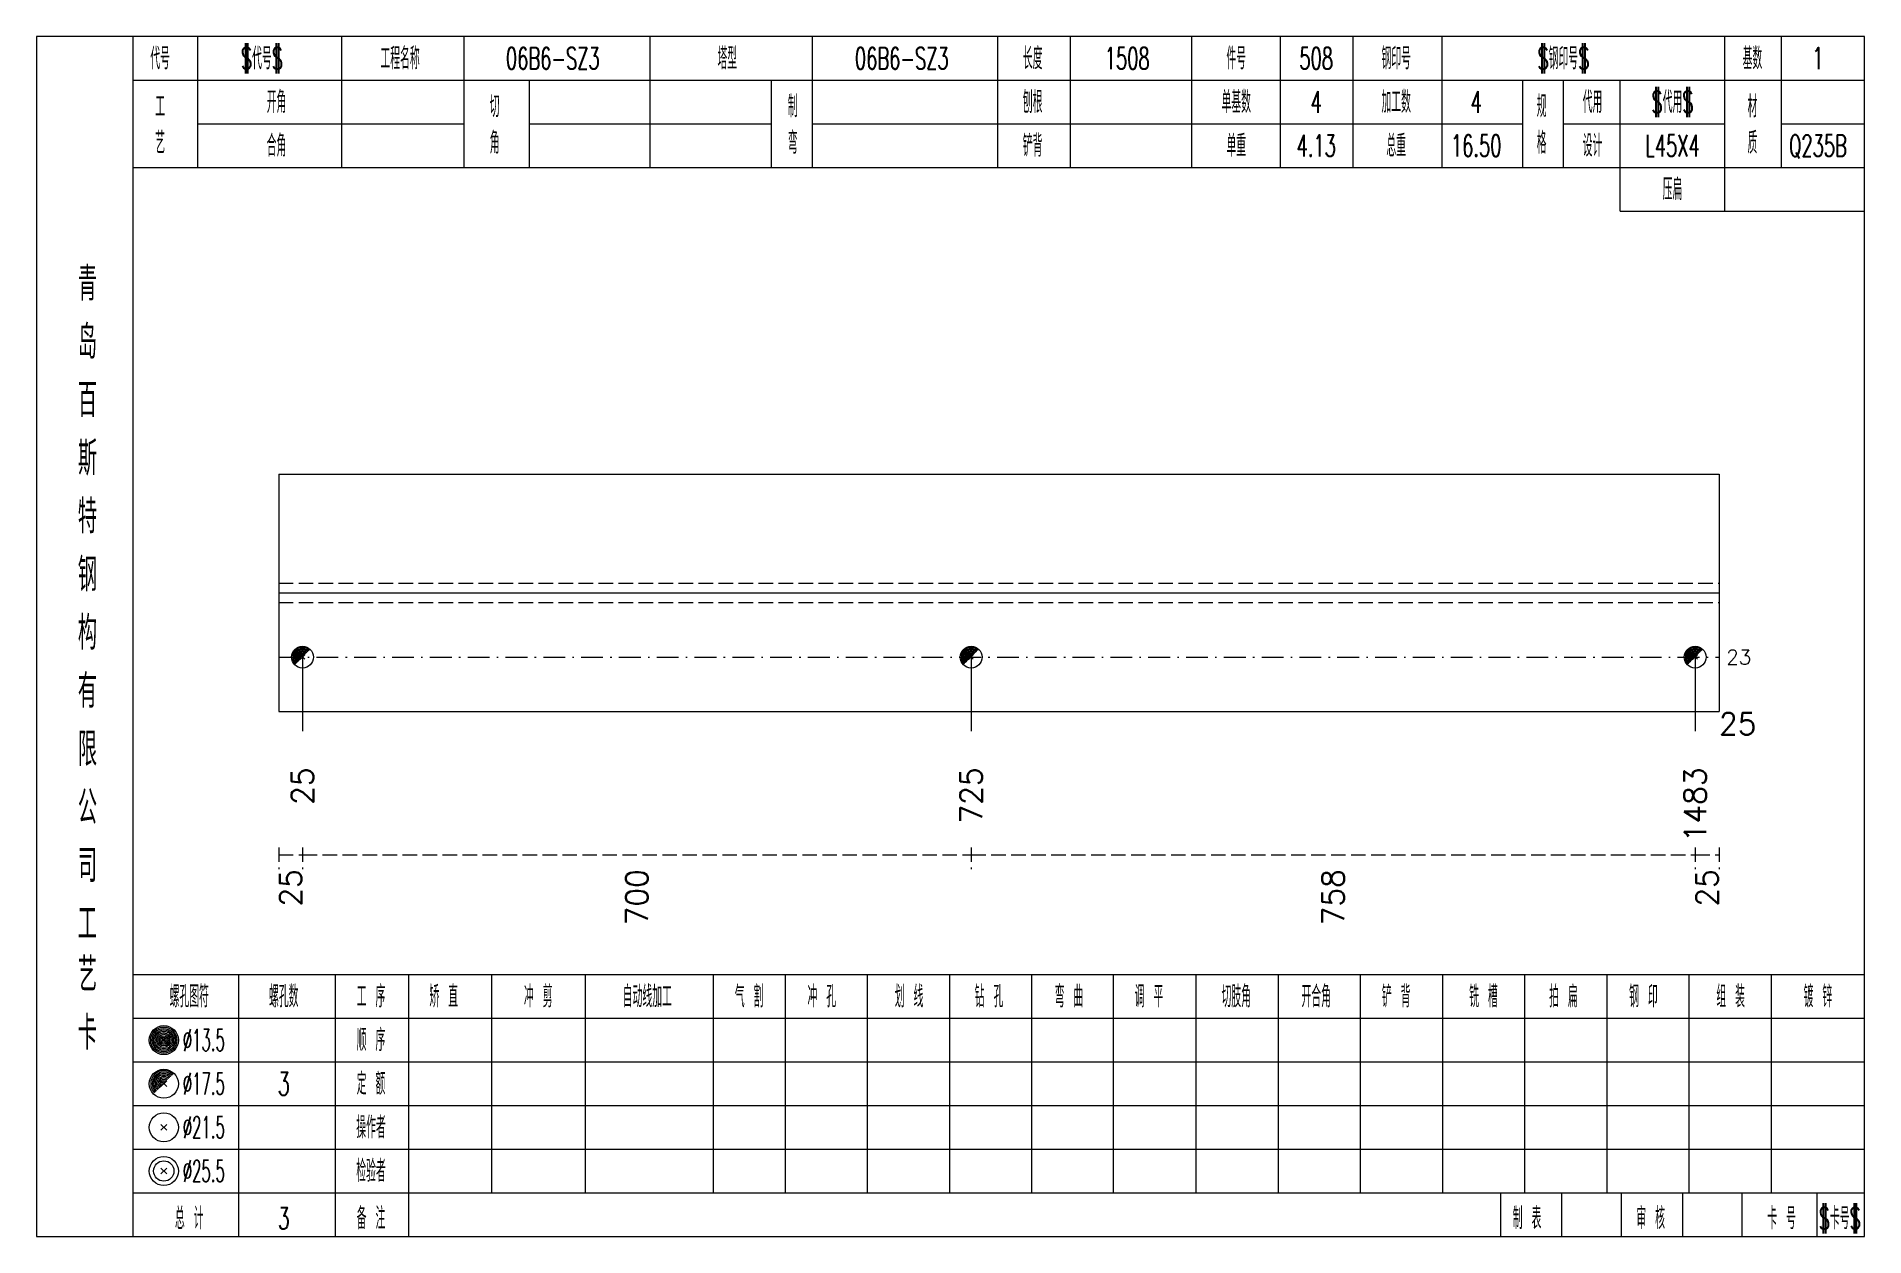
# Model space of a CAD drawing. Extents: x -533 to 8774, y 0 to 7979.
# Drawn here: x 3865.4 to 4116.8, y 4554.4 to 4719.4 of the extents above; entities that cross this region are included whole.
import ezdxf
from ezdxf.enums import TextEntityAlignment as Align

# ---------------------------------------------------------------- set-up
doc = ezdxf.new("R2010")
doc.units = 0
doc.header["$MEASUREMENT"] = 0
doc.linetypes.add('一点画线', pattern=[5.2, 3, -1, 0.2, -1])
doc.linetypes.add('虚线', pattern=[2.75, 2, -0.75])
doc.layers.get('0').update_dxf_attribs({"linetype": 'CONTINUOUS', "lineweight": 25})
for name, color, linetype, lineweight in [('1', 7, 'CONTINUOUS', 25), ('4', 7, 'CONTINUOUS', 25), ('5', 7, 'CONTINUOUS', 25)]:
    doc.layers.add(name, color=color, linetype=linetype, lineweight=lineweight)
doc.styles.get("Standard").update_dxf_attribs({"font": 'simplex.shx', "width": 0.7, "height": 3, "bigfont": 'gbhzfs.shx'})

msp = doc.modelspace()

# ---------------------------------------------------------------- texts
at = {"color": 7, "linetype": 'Continuous', "lineweight": 13}
msp.add_text('23', height=2, dxfattribs=at).set_placement((4097.8, 4634.02), align=Align.MIDDLE_LEFT)
at = {"color": 8, "linetype": 'Continuous', "lineweight": 9}
for s, p in [('25', (3900.34, 4604.85)), ('700', (3947.96, 4604.85)), ('758', (4043.73, 4604.85)), ('25', (4095.16, 4604.85))]:
    msp.add_text(s, height=3, rotation=90, dxfattribs=at).set_placement(p, align=Align.MIDDLE_RIGHT)
at = {"layer": '1', "color": 7, "linetype": 'Continuous', "lineweight": 13}
msp.add_text('25', height=3, dxfattribs=at).set_placement((4096.8, 4624.85), align=Align.MIDDLE_LEFT)
for s, p in [('25', (3901.98, 4618.85)), ('725', (3993.94, 4618.85)), ('1483', (4093.52, 4618.85))]:
    msp.add_text(s, height=3, rotation=90, dxfattribs=at).set_placement(p, align=Align.MIDDLE_RIGHT)
at = {"layer": '4', "color": 1, "linetype": 'Continuous', "lineweight": 13}
for s, height, width, p in [('代号', 3, 0.6, (3882.4, 4716.35)), ('$代号$', 3, 0.6, (3896.4, 4716.35)), ('工程名称', 3, 0.6, (3915.4, 4716.35)), ('06B6-SZ3', 3, 0.6, (3936.4, 4716.35)), ('塔型', 3, 0.6, (3960.4, 4716.35)), ('06B6-SZ3', 3, 0.6, (3984.4, 4716.35)), ('长度', 3, 0.6, (4002.4, 4716.35)), ('1508', 3, 0.6, (4015.4, 4716.35)), ('件号', 3, 0.6, (4030.4, 4716.35)), ('508', 3, 0.6, (4041.4, 4716.35)), ('钢印号', 3, 0.6, (4052.4, 4716.35)), ('$钢印号$', 3, 0.6, (4075.4, 4716.35)), ('基数', 3, 0.6, (4101.4, 4716.35)), ('1', 3, 0.6, (4110.4, 4716.35)), ('开角', 3, 0.6, (3898.4, 4710.35)), ('切', 3, 0.6, (3928.4, 4709.75)), ('制', 3, 0.6, (3969.4, 4709.75)), ('刨根', 3, 0.6, (4002.4, 4710.35)), ('单基数', 3, 0.6, (4030.4, 4710.35)), ('4', 3, 0.6, (4041.4, 4710.35)), ('加工数', 3, 0.6, (4052.4, 4710.35)), ('4', 3, 0.6, (4063.4, 4710.35)), ('规', 3, 0.6, (4072.4, 4709.75)), ('代用', 3, 0.6, (4079.4, 4710.35)), ('$代用$', 3, 0.6, (4090.4, 4710.35)), ('材', 3, 0.6, (4101.4, 4709.75)), ('工', 3, 0.6, (3882.4, 4709.75)), ('艺', 3, 0.6, (3882.4, 4704.75)), ('角', 3, 0.6, (3928.4, 4704.75)), ('弯', 3, 0.6, (3969.4, 4704.75)), ('格', 3, 0.6, (4072.4, 4704.75)), ('质', 3, 0.6, (4101.4, 4704.75)), ('合角', 3, 0.6, (3898.4, 4704.35)), ('铲背', 3, 0.6, (4002.4, 4704.35)), ('单重', 3, 0.6, (4030.4, 4704.35)), ('4.13', 3, 0.6, (4041.4, 4704.35)), ('总重', 3, 0.6, (4052.4, 4704.35)), ('16.50', 3, 0.6, (4063.4, 4704.35)), ('设计', 3, 0.6, (4079.4, 4704.35)), ('L45X4', 3, 0.6, (4090.4, 4704.35)), ('Q235B', 3, 0.6, (4110.4, 4704.35)), ('压扁', 3, 0.6, (4090.4, 4698.35)), ('青', 4.6, 0.8, (3872.4, 4685.35)), ('岛', 4.6, 0.8, (3872.4, 4677.35)), ('百', 4.6, 0.8, (3872.4, 4669.35)), ('斯', 4.6, 0.8, (3872.4, 4661.35)), ('特', 4.6, 0.8, (3872.4, 4653.35)), ('钢', 4.6, 0.8, (3872.4, 4645.35)), ('构', 4.6, 0.8, (3872.4, 4637.35)), ('有', 4.6, 0.8, (3872.4, 4629.35)), ('限', 4.6, 0.8, (3872.4, 4621.35)), ('公', 4.6, 0.8, (3872.4, 4613.35)), ('司', 4.6, 0.8, (3872.4, 4605.35)), ('工', 4.6, 0.8, (3872.4, 4597.35)), ('艺', 4.6, 0.8, (3872.4, 4590.35)), ('螺孔图符', 3, 0.6, (3886.4, 4587.35)), ('螺孔数', 3, 0.6, (3899.4, 4587.35)), ('工 序', 3, 0.6, (3911.4, 4587.35)), ('矫 直', 3, 0.6, (3921.4, 4587.35)), ('冲 剪', 3, 0.6, (3934.4, 4587.35)), ('自动线加工', 3, 0.6, (3949.4, 4587.35)), ('气 割', 3, 0.6, (3963.4, 4587.35)), ('冲 孔', 3, 0.6, (3973.4, 4587.35)), ('划 线', 3, 0.6, (3985.4, 4587.35)), ('钻 孔', 3, 0.6, (3996.4, 4587.35)), ('弯 曲', 3, 0.6, (4007.4, 4587.35)), ('调 平', 3, 0.6, (4018.4, 4587.35)), ('切肢角', 3, 0.6, (4030.4, 4587.35)), ('开合角', 3, 0.6, (4041.4, 4587.35)), ('铲 背', 3, 0.6, (4052.4, 4587.35)), ('铣 槽', 3, 0.6, (4064.4, 4587.35)), ('拍 扁', 3, 0.6, (4075.4, 4587.35)), ('钢 印', 3, 0.6, (4086.4, 4587.35)), ('组 装', 3, 0.6, (4098.4, 4587.35)), ('镀 锌', 3, 0.6, (4110.4, 4587.35)), ('卡', 4.6, 0.8, (3872.4, 4582.35)), ('顺 序', 3, 0.6, (3911.4, 4581.35)), ('%%C13.5', 3, 0.5, (3888.4, 4581.35)), ('%%C17.5', 3, 0.5, (3888.4, 4575.35)), ('3', 3.2, 0.6, (3899.4, 4575.35)), ('定 额', 3, 0.6, (3911.4, 4575.35)), ('%%C21.5', 3, 0.5, (3888.4, 4569.35)), ('操作者', 3, 0.6, (3911.4, 4569.35)), ('%%C25.5', 3, 0.5, (3888.4, 4563.35)), ('检验者', 3, 0.6, (3911.4, 4563.35)), ('总 计', 3, 0.6, (3886.4, 4556.85)), ('3', 3, 0.6, (3899.4, 4556.85)), ('备 注', 3, 0.6, (3911.4, 4556.85)), ('制 表', 3, 0.6, (4070.4, 4556.85)), ('审 核', 3, 0.6, (4087.4, 4556.85)), ('卡 号', 3, 0.6, (4105.4, 4556.85)), ('$卡号$', 3, 0.6, (4113.4, 4556.85))]:
    msp.add_text(s, height=height, dxfattribs=dict(at, width=width)).set_placement(p, align=Align.MIDDLE_CENTER)

# ---------------------------------------------------------------- blocks, each defined once
blk = doc.blocks.new('孔17.5')
at = {"layer": '5', "color": 7, "linetype": 'Continuous', "lineweight": 0}
for p, q in [((-0.2, -0.2), (0.2, 0.2)), ((-0.2, 0.2), (0.2, -0.2))]:
    blk.add_line(p, q, dxfattribs=at)
at = {"layer": '5', "color": 7, "linetype": 'Continuous', "lineweight": 13}
blk.add_circle((0, 0), 1, dxfattribs=at)
for radius in [0.9, 0.8, 0.7, 0.6, 0.5, 0.4, 0.3, 0.2, 0.1]:
    blk.add_arc((0, 0), radius, 45, 225, dxfattribs=at)

# ---------------------------------------------------------------- linework, layer by layer
at = {"color": 7, "linetype": 'Continuous', "lineweight": 18}
for p, q in [((3898.7, 4659.19), (3898.7, 4626.52)), ((3898.7, 4659.19), (4096.8, 4659.19)), ((4096.8, 4659.19), (4096.8, 4626.52)), ((3898.7, 4642.85), (4096.8, 4642.85))]:
    msp.add_line(p, q, dxfattribs=at)
at = {"color": 1, "linetype": '虚线', "lineweight": 18}
for p, q in [((3898.7, 4644.19), (4096.8, 4644.19)), ((3898.7, 4641.52), (4096.8, 4641.52))]:
    msp.add_line(p, q, dxfattribs=at)
at = {"color": 3, "linetype": '一点画线', "lineweight": 13}
msp.add_line((3898.7, 4634.02), (4096.8, 4634.02), dxfattribs=at)
at = {"color": 7, "linetype": 'Continuous', "lineweight": 13}
for p, q in [((3901.98, 4634.02), (3901.98, 4623.85)), ((3993.94, 4634.02), (3993.94, 4623.85)), ((4093.52, 4634.02), (4093.52, 4623.85))]:
    msp.add_line(p, q, dxfattribs=at)
at = {"color": 8, "linetype": '虚线', "lineweight": 9}
for p, q in [((3898.7, 4607.85), (3898.7, 4604.85)), ((3898.7, 4606.85), (3901.98, 4606.85)), ((3901.98, 4607.85), (3901.98, 4604.85)), ((3901.98, 4607.85), (3901.98, 4604.85)), ((3901.98, 4606.85), (3993.94, 4606.85)), ((3993.94, 4607.85), (3993.94, 4604.85)), ((3993.94, 4607.85), (3993.94, 4604.85)), ((3993.94, 4606.85), (4093.52, 4606.85)), ((4093.52, 4607.85), (4093.52, 4604.85)), ((4093.52, 4607.85), (4093.52, 4604.85)), ((4093.52, 4606.85), (4096.8, 4606.85)), ((4096.8, 4607.85), (4096.8, 4604.85))]:
    msp.add_line(p, q, dxfattribs=at)
at = {"layer": '1', "color": 7, "linetype": 'Continuous', "lineweight": 18}
msp.add_line((3898.7, 4626.52), (4096.8, 4626.52), dxfattribs=at)
at = {"layer": '4', "color": 1, "linetype": 'Continuous', "lineweight": 18}
for p, q in [((3878.7, 4554.35), (3878.7, 4719.35)), ((3887.6, 4701.35), (3887.6, 4719.35)), ((3907.4, 4701.35), (3907.4, 4719.35)), ((3924.2, 4701.35), (3924.2, 4719.35)), ((3949.8, 4701.35), (3949.8, 4719.35)), ((3972.1, 4701.35), (3972.1, 4719.35)), ((3997.6, 4701.35), (3997.6, 4719.35)), ((4007.6, 4701.35), (4007.6, 4719.35)), ((4024.3, 4701.35), (4024.3, 4719.35)), ((4036.5, 4701.35), (4036.5, 4719.35)), ((4046.5, 4701.35), (4046.5, 4719.35)), ((4058.7, 4701.35), (4058.7, 4719.35)), ((4097.6, 4695.35), (4097.6, 4719.35)), ((4105.4, 4701.35), (4105.4, 4719.35)), ((3878.7, 4713.35), (4116.8, 4713.35)), ((3933.2, 4701.35), (3933.2, 4713.35)), ((3966.5, 4701.35), (3966.5, 4713.35)), ((4069.8, 4701.35), (4069.8, 4713.35)), ((4075.4, 4701.35), (4075.4, 4713.35)), ((4083.2, 4695.35), (4083.2, 4713.35)), ((3887.6, 4707.35), (3924.2, 4707.35)), ((3933.2, 4707.35), (3966.5, 4707.35)), ((3972.1, 4707.35), (4069.8, 4707.35)), ((4075.4, 4707.35), (4097.6, 4707.35)), ((4105.4, 4707.35), (4116.8, 4707.35)), ((3878.7, 4701.35), (4116.8, 4701.35)), ((4083.2, 4695.35), (4116.8, 4695.35)), ((3878.7, 4590.35), (4116.8, 4590.35)), ((3893.2, 4554.35), (3893.2, 4590.35)), ((3906.5, 4554.35), (3906.5, 4590.35)), ((3916.6, 4554.35), (3916.6, 4590.35)), ((3928, 4560.35), (3928, 4590.35)), ((3940.9, 4560.35), (3940.9, 4590.35)), ((3958.5, 4560.35), (3958.5, 4590.35)), ((3968.4, 4560.35), (3968.4, 4590.35)), ((3979.7, 4560.35), (3979.7, 4590.35)), ((3991, 4560.35), (3991, 4590.35)), ((4002.3, 4560.35), (4002.3, 4590.35)), ((4013.5, 4560.35), (4013.5, 4590.35)), ((4024.9, 4560.35), (4024.9, 4590.35)), ((4036.2, 4560.35), (4036.2, 4590.35)), ((4047.5, 4560.35), (4047.5, 4590.35)), ((4058.8, 4560.35), (4058.8, 4590.35)), ((4070.1, 4560.35), (4070.1, 4590.35)), ((4081.4, 4560.35), (4081.4, 4590.35)), ((4092.7, 4560.35), (4092.7, 4590.35)), ((4104, 4560.35), (4104, 4590.35)), ((3878.7, 4584.35), (4116.8, 4584.35)), ((3878.7, 4578.35), (4116.8, 4578.35)), ((3878.7, 4572.35), (4116.8, 4572.35)), ((3878.7, 4566.35), (4116.8, 4566.35)), ((3878.7, 4560.35), (4116.8, 4560.35)), ((4066.8, 4554.35), (4066.8, 4560.35)), ((4075.2, 4554.35), (4075.2, 4560.35)), ((4083.4, 4554.35), (4083.4, 4560.35)), ((4091.8, 4554.35), (4091.8, 4560.35)), ((4100, 4554.35), (4100, 4560.35)), ((4110.3, 4554.35), (4110.3, 4560.35))]:
    msp.add_line(p, q, dxfattribs=at)
at = {"layer": '4', "color": 7, "linetype": 'Continuous', "lineweight": 13}
for p, q in [((3882.7, 4581.15), (3883.1, 4581.55)), ((3883.1, 4581.15), (3882.7, 4581.55)), ((3882.5, 4568.95), (3883.3, 4569.75)), ((3883.3, 4568.95), (3882.5, 4569.75)), ((3882.5, 4562.95), (3883.3, 4563.75)), ((3883.3, 4562.95), (3882.5, 4563.75))]:
    msp.add_line(p, q, dxfattribs=at)
at = {"layer": '4', "color": 7, "linetype": 'Continuous', "lineweight": 0}
for p, q in [((3882.5, 4574.95), (3883.3, 4575.75)), ((3882.5, 4575.75), (3883.3, 4574.95))]:
    msp.add_line(p, q, dxfattribs=at)
at = {"layer": '4', "color": 1, "linetype": 'Continuous', "lineweight": 18}
msp.add_lwpolyline([(3865.4, 4719.35), (3865.4, 4554.35), (4116.8, 4554.35), (4116.8, 4719.35)], close=True, dxfattribs=at)
at = {"layer": '4', "color": 7, "linetype": 'Continuous', "lineweight": 13}
for centre, radius in [((3882.9, 4581.35), 2), ((3882.9, 4581.35), 1.8), ((3882.9, 4581.35), 1.6), ((3882.9, 4581.35), 1.4), ((3882.9, 4581.35), 1.2), ((3882.9, 4581.35), 1), ((3882.9, 4581.35), 0.8), ((3882.9, 4581.35), 0.6), ((3882.9, 4581.35), 0.4), ((3882.9, 4581.35), 0.2), ((3882.9, 4575.35), 2), ((3882.9, 4569.35), 2), ((3882.9, 4563.35), 2), ((3882.9, 4563.35), 1.4)]:
    msp.add_circle(centre, radius, dxfattribs=at)
for radius in [1.8, 1.6, 1.4, 1.2, 1, 0.8, 0.6, 0.4, 0.2]:
    msp.add_arc((3882.9, 4575.35), radius, 45, 225, dxfattribs=at)

# ---------------------------------------------------------------- block references
at = {"layer": '1', "color": 7, "linetype": 'Continuous', "lineweight": 13, "xscale": 1.5, "yscale": 1.5, "zscale": 1.5}
for p in [(3901.98, 4634.02), (3993.94, 4634.02), (4093.52, 4634.02)]:
    msp.add_blockref('孔17.5', p, dxfattribs=at)

msp.set_redraw_order([(e.dxf.handle, doc.entitydb.next_handle()) for e in msp.query("TEXT MTEXT ATTDEF DIMENSION ARC_DIMENSION")])  # texts and dimensions are drawn at this point

doc.saveas('drawing.dxf')
